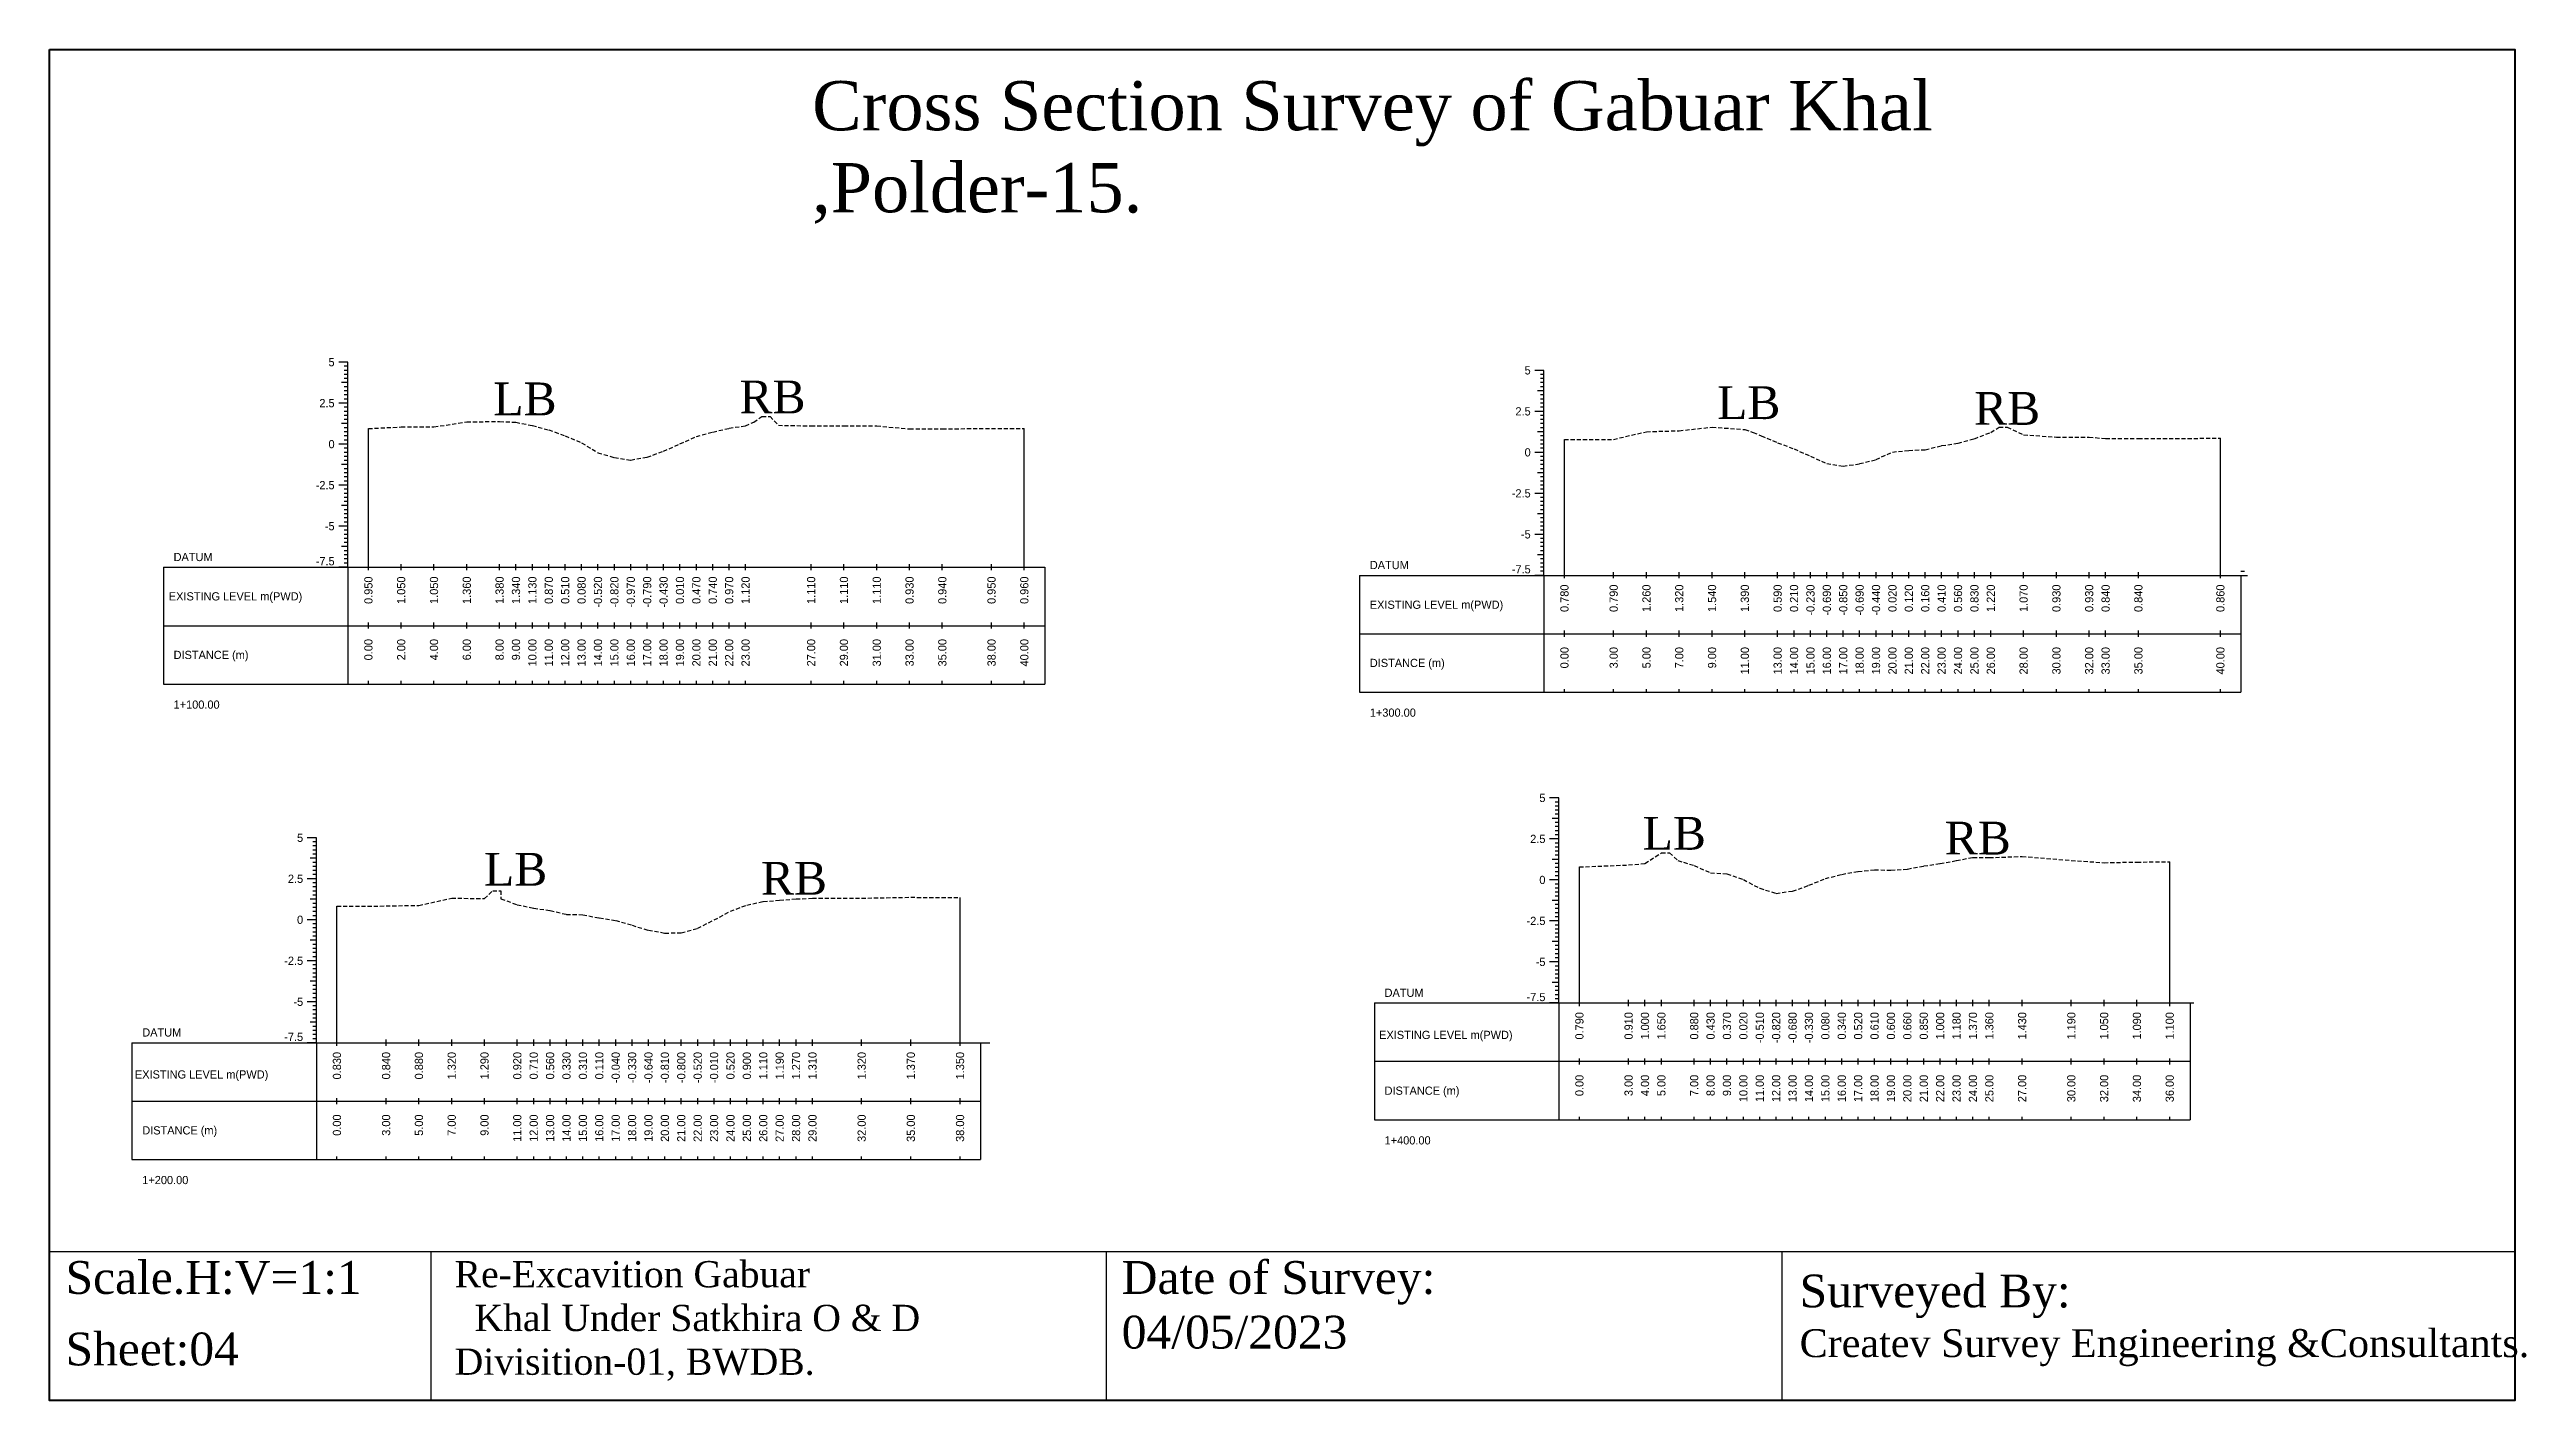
# Model space of a CAD drawing. Header units: inches. Extents: x 2552 to 3818, y -1499 to -1059.
# Drawn here: x 2552.2 to 2703.3, y -1496.3 to -1413.9 of the extents above; entities that cross this region are included whole.
import ezdxf
from ezdxf.enums import TextEntityAlignment as Align

# ---------------------------------------------------------------- set-up
doc = ezdxf.new("R2010")
doc.units = ezdxf.units.IN
doc.header["$MEASUREMENT"] = 0
doc.linetypes.add('HIDDEN', pattern=[0.375, 0.25, -0.125])
doc.layers.add('CS_Drawing', color=7, linetype='Continuous')
doc.layers.add('GL', color=3, linetype='HIDDEN')
doc.styles.add('romans', font='romans.shx')

msp = doc.modelspace()

# ---------------------------------------------------------------- texts
at = {"attachment_point": 1, "style": 'romans'}
for s, insert, char_height, width in [('{\\fTimes New Roman|b0|i0|c0|p18;Cross Section Survey of Gabuar Khal ,Polder-15.}', (2598.74, -1415.81), 3, 72.2837), ('{\\fTimes New Roman|b0|i0|c0|p18;LB}', (2579.3, -1434.19), 2, 204.3733), ('{\\fTimes New Roman|b0|i0|c0|p18;RB}', (2594.31, -1434.07), 2, 204.3733), ('{\\fTimes New Roman|b0|i0|c0|p18;LB}', (2653.93, -1434.42), 2, 204.3733), ('{\\fTimes New Roman|b0|i0|c0|p18;RB}', (2669.6, -1434.77), 2, 204.3733), ('{\\fTimes New Roman|b0|i0|c0|p18;LB}', (2649.39, -1460.68), 2, 204.3733), ('{\\fTimes New Roman|b0|i0|c0|p18;RB}', (2667.81, -1460.97), 2, 204.3733), ('{\\fTimes New Roman|b0|i0|c0|p18;LB}', (2578.73, -1462.87), 2, 204.3733), ('{\\fTimes New Roman|b0|i0|c0|p18;RB}', (2595.62, -1463.42), 2, 204.3733), ('{\\fTimes New Roman|b0|i0|c0|p18;Scale.H:V=1:1}', (2553.21, -1487.76), 2, 22.2708), ('{\\fTimes New Roman|b0|i0|c0|p18;Re-Excavition Gabuar\\P  Khal Under Satkhira O & D    Divisition-01, BWDB.}', (2576.94, -1487.76), 1.6, 38.8405), ('{\\fTimes New Roman|b0|i0|c0|p18;Date of Survey: 04/05/2023}', (2617.62, -1487.76), 2, 22.2708), ('{\\fTimes New Roman|b0|i0|c0|p18;Surveyed By:                                     \\H0.85x;Createv Survey Engineering &Consultants.}', (2658.96, -1488.58), 2, 45.2193), ('{\\fTimes New Roman|b0|i0|c0|p18;Sheet:04}', (2553.21, -1492.12), 2, 38.8405)]:
    msp.add_mtext(s, dxfattribs=dict(at, insert=insert, char_height=char_height, width=width))
at = {"layer": 'CS_Drawing'}
for s, p in [('5', (2569.62, -1432.95)), ('5', (2642.56, -1433.45)), ('2.5', (2569.62, -1435.45)), ('2.5', (2642.56, -1435.95)), ('0', (2569.62, -1437.95)), ('0', (2642.56, -1438.45)), ('-2.5', (2569.62, -1440.45)), ('-2.5', (2642.56, -1440.95)), ('-5', (2569.62, -1442.95)), ('-5', (2642.56, -1443.45)), ('5', (2643.46, -1459.52)), ('5', (2567.7, -1461.95)), ('2.5', (2643.46, -1462.02)), ('2.5', (2567.7, -1464.45)), ('0', (2643.46, -1464.52)), ('0', (2567.7, -1466.95)), ('-2.5', (2643.46, -1467.02)), ('-2.5', (2567.7, -1469.45)), ('-5', (2643.46, -1469.52)), ('-5', (2567.7, -1471.95))]:
    msp.add_text(s, height=0.5, dxfattribs=at).set_placement(p, align=Align.MIDDLE_RIGHT)
for s, p in [('DATUM', (2559.8, -1444.83)), ('DATUM', (2632.75, -1445.32)), ('EXISTING LEVEL m(PWD)', (2559.51, -1447.23)), ('EXISTING LEVEL m(PWD)', (2632.75, -1447.74)), ('DISTANCE (m)', (2559.8, -1450.8)), ('DISTANCE (m)', (2632.75, -1451.29)), ('1+100.00', (2559.8, -1453.83)), ('1+300.00', (2632.75, -1454.32)), ('DATUM', (2633.65, -1471.4)), ('DATUM', (2557.89, -1473.82)), ('EXISTING LEVEL m(PWD)', (2633.32, -1473.97)), ('EXISTING LEVEL m(PWD)', (2557.44, -1476.38)), ('DISTANCE (m)', (2633.65, -1477.37)), ('DISTANCE (m)', (2557.89, -1479.79)), ('1+400.00', (2633.65, -1480.4)), ('1+200.00', (2557.89, -1482.82))]:
    msp.add_text(s, height=0.5, dxfattribs=at).set_placement(p, align=Align.MIDDLE_LEFT)
for p in [(2569.62, -1445.34), (2642.56, -1445.83), (2643.46, -1471.91), (2567.7, -1474.34)]:
    msp.add_text('-7.5', height=0.5, dxfattribs=at).set_placement(p, align=Align.RIGHT)
for s, p in [('0.950', (2571.68, -1446.02)), ('1.050', (2573.68, -1446.02)), ('1.050', (2575.68, -1446.02)), ('1.360', (2577.68, -1446.02)), ('1.380', (2579.68, -1446.02)), ('1.340', (2580.68, -1446.02)), ('1.130', (2581.68, -1446.02)), ('0.870', (2582.68, -1446.02)), ('0.510', (2583.68, -1446.02)), ('0.080', (2584.68, -1446.02)), ('-0.520', (2585.68, -1446.02)), ('-0.820', (2586.68, -1446.02)), ('-0.970', (2587.68, -1446.02)), ('-0.790', (2588.68, -1446.02)), ('-0.430', (2589.68, -1446.02)), ('0.010', (2590.68, -1446.02)), ('0.470', (2591.68, -1446.02)), ('0.740', (2592.68, -1446.02)), ('0.970', (2593.68, -1446.02)), ('1.120', (2594.68, -1446.02)), ('1.110', (2598.68, -1446.02)), ('1.110', (2600.68, -1446.02)), ('1.110', (2602.68, -1446.02)), ('0.930', (2604.68, -1446.02)), ('0.940', (2606.68, -1446.02)), ('0.950', (2609.68, -1446.02)), ('0.960', (2611.68, -1446.02)), ('0.780', (2644.62, -1446.51)), ('0.790', (2647.62, -1446.51)), ('1.260', (2649.62, -1446.51)), ('1.320', (2651.62, -1446.51)), ('1.540', (2653.62, -1446.51)), ('1.390', (2655.62, -1446.51)), ('0.590', (2657.62, -1446.51)), ('0.210', (2658.62, -1446.51)), ('-0.230', (2659.62, -1446.51)), ('-0.690', (2660.62, -1446.51)), ('-0.850', (2661.62, -1446.51)), ('-0.690', (2662.62, -1446.51)), ('-0.440', (2663.62, -1446.51)), ('0.020', (2664.62, -1446.51)), ('0.120', (2665.62, -1446.51)), ('0.160', (2666.62, -1446.51)), ('0.410', (2667.62, -1446.51)), ('0.560', (2668.62, -1446.51)), ('0.830', (2669.62, -1446.51)), ('1.220', (2670.62, -1446.51)), ('1.070', (2672.62, -1446.51)), ('0.930', (2674.62, -1446.51)), ('0.930', (2676.62, -1446.51)), ('0.840', (2677.62, -1446.51)), ('0.840', (2679.62, -1446.51)), ('0.860', (2684.62, -1446.51)), ('0.00', (2571.68, -1449.83)), ('2.00', (2573.68, -1449.83)), ('4.00', (2575.68, -1449.83)), ('6.00', (2577.68, -1449.83)), ('8.00', (2579.68, -1449.83)), ('9.00', (2580.68, -1449.83)), ('10.00', (2581.68, -1449.83)), ('11.00', (2582.68, -1449.83)), ('12.00', (2583.68, -1449.83)), ('13.00', (2584.68, -1449.83)), ('14.00', (2585.68, -1449.83)), ('15.00', (2586.68, -1449.83)), ('16.00', (2587.68, -1449.83)), ('17.00', (2588.68, -1449.83)), ('18.00', (2589.68, -1449.83)), ('19.00', (2590.68, -1449.83)), ('20.00', (2591.68, -1449.83)), ('21.00', (2592.68, -1449.83)), ('22.00', (2593.68, -1449.83)), ('23.00', (2594.68, -1449.83)), ('27.00', (2598.68, -1449.83)), ('29.00', (2600.68, -1449.83)), ('31.00', (2602.68, -1449.83)), ('33.00', (2604.68, -1449.83)), ('35.00', (2606.68, -1449.83)), ('38.00', (2609.68, -1449.83)), ('40.00', (2611.68, -1449.83)), ('0.00', (2644.62, -1450.32)), ('3.00', (2647.62, -1450.32)), ('5.00', (2649.62, -1450.32)), ('7.00', (2651.62, -1450.32)), ('9.00', (2653.62, -1450.32)), ('11.00', (2655.62, -1450.32)), ('13.00', (2657.62, -1450.32)), ('14.00', (2658.62, -1450.32)), ('15.00', (2659.62, -1450.32)), ('16.00', (2660.62, -1450.32)), ('17.00', (2661.62, -1450.32)), ('18.00', (2662.62, -1450.32)), ('19.00', (2663.62, -1450.32)), ('20.00', (2664.62, -1450.32)), ('21.00', (2665.62, -1450.32)), ('22.00', (2666.62, -1450.32)), ('23.00', (2667.62, -1450.32)), ('24.00', (2668.62, -1450.32)), ('25.00', (2669.62, -1450.32)), ('26.00', (2670.62, -1450.32)), ('28.00', (2672.62, -1450.32)), ('30.00', (2674.62, -1450.32)), ('32.00', (2676.62, -1450.32)), ('33.00', (2677.62, -1450.32)), ('35.00', (2679.62, -1450.32)), ('40.00', (2684.62, -1450.32)), ('0.790', (2645.53, -1472.58)), ('0.910', (2648.53, -1472.58)), ('1.000', (2649.53, -1472.58)), ('1.650', (2650.53, -1472.58)), ('0.880', (2652.53, -1472.58)), ('0.430', (2653.53, -1472.58)), ('0.370', (2654.53, -1472.58)), ('0.020', (2655.53, -1472.58)), ('-0.510', (2656.53, -1472.58)), ('-0.820', (2657.53, -1472.58)), ('-0.680', (2658.53, -1472.58)), ('-0.330', (2659.53, -1472.58)), ('0.080', (2660.53, -1472.58)), ('0.340', (2661.53, -1472.58)), ('0.520', (2662.53, -1472.58)), ('0.610', (2663.53, -1472.58)), ('0.600', (2664.53, -1472.58)), ('0.660', (2665.53, -1472.58)), ('0.850', (2666.53, -1472.58)), ('1.000', (2667.53, -1472.58)), ('1.180', (2668.53, -1472.58)), ('1.370', (2669.53, -1472.58)), ('1.360', (2670.53, -1472.58)), ('1.430', (2672.53, -1472.58)), ('1.190', (2675.53, -1472.58)), ('1.050', (2677.53, -1472.58)), ('1.090', (2679.53, -1472.58)), ('1.100', (2681.53, -1472.58)), ('0.830', (2569.76, -1475.01)), ('0.840', (2572.76, -1475.01)), ('0.880', (2574.76, -1475.01)), ('1.320', (2576.76, -1475.01)), ('1.290', (2578.76, -1475.01)), ('0.920', (2580.76, -1475.01)), ('0.710', (2581.76, -1475.01)), ('0.560', (2582.76, -1475.01)), ('0.330', (2583.76, -1475.01)), ('0.310', (2584.76, -1475.01)), ('0.110', (2585.76, -1475.01)), ('-0.040', (2586.76, -1475.01)), ('-0.330', (2587.76, -1475.01)), ('-0.640', (2588.76, -1475.01)), ('-0.810', (2589.76, -1475.01)), ('-0.800', (2590.76, -1475.01)), ('-0.520', (2591.76, -1475.01)), ('-0.010', (2592.76, -1475.01)), ('0.520', (2593.76, -1475.01)), ('0.900', (2594.76, -1475.01)), ('1.110', (2595.76, -1475.01)), ('1.190', (2596.76, -1475.01)), ('1.270', (2597.76, -1475.01)), ('1.310', (2598.76, -1475.01)), ('1.320', (2601.76, -1475.01)), ('1.370', (2604.76, -1475.01)), ('1.350', (2607.76, -1475.01)), ('0.00', (2645.53, -1476.4)), ('3.00', (2648.53, -1476.4)), ('4.00', (2649.53, -1476.4)), ('5.00', (2650.53, -1476.4)), ('7.00', (2652.53, -1476.4)), ('8.00', (2653.53, -1476.4)), ('9.00', (2654.53, -1476.4)), ('10.00', (2655.53, -1476.4)), ('11.00', (2656.53, -1476.4)), ('12.00', (2657.53, -1476.4)), ('13.00', (2658.53, -1476.4)), ('14.00', (2659.53, -1476.4)), ('15.00', (2660.53, -1476.4)), ('16.00', (2661.53, -1476.4)), ('17.00', (2662.53, -1476.4)), ('18.00', (2663.53, -1476.4)), ('19.00', (2664.53, -1476.4)), ('20.00', (2665.53, -1476.4)), ('21.00', (2666.53, -1476.4)), ('22.00', (2667.53, -1476.4)), ('23.00', (2668.53, -1476.4)), ('24.00', (2669.53, -1476.4)), ('25.00', (2670.53, -1476.4)), ('27.00', (2672.53, -1476.4)), ('30.00', (2675.53, -1476.4)), ('32.00', (2677.53, -1476.4)), ('34.00', (2679.53, -1476.4)), ('36.00', (2681.53, -1476.4)), ('0.00', (2569.76, -1478.82)), ('3.00', (2572.76, -1478.82)), ('5.00', (2574.76, -1478.82)), ('7.00', (2576.76, -1478.82)), ('9.00', (2578.76, -1478.82)), ('11.00', (2580.76, -1478.82)), ('12.00', (2581.76, -1478.82)), ('13.00', (2582.76, -1478.82)), ('14.00', (2583.76, -1478.82)), ('15.00', (2584.76, -1478.82)), ('16.00', (2585.76, -1478.82)), ('17.00', (2586.76, -1478.82)), ('18.00', (2587.76, -1478.82)), ('19.00', (2588.76, -1478.82)), ('20.00', (2589.76, -1478.82)), ('21.00', (2590.76, -1478.82)), ('22.00', (2591.76, -1478.82)), ('23.00', (2592.76, -1478.82)), ('24.00', (2593.76, -1478.82)), ('25.00', (2594.76, -1478.82)), ('26.00', (2595.76, -1478.82)), ('27.00', (2596.76, -1478.82)), ('28.00', (2597.76, -1478.82)), ('29.00', (2598.76, -1478.82)), ('32.00', (2601.76, -1478.82)), ('35.00', (2604.76, -1478.82)), ('38.00', (2607.76, -1478.82))]:
    msp.add_text(s, height=0.5, rotation=90, dxfattribs=at).set_placement(p, align=Align.MIDDLE_RIGHT)

# ---------------------------------------------------------------- linework, layer by layer
at = {"color": 4, "lineweight": 40}
msp.add_lwpolyline([(2552.23, -1413.89), (2702.58, -1413.89), (2702.58, -1496.26), (2552.23, -1496.26)], close=True, dxfattribs=at)
for points in [[(2702.58, -1413.89), (2702.58, -1496.26)], [(2552.23, -1487.18), (2702.58, -1487.18)], [(2552.23, -1487.18), (2552.23, -1496.26)], [(2575.48, -1487.18), (2575.48, -1496.26)], [(2616.68, -1487.18), (2616.68, -1496.26)], [(2657.88, -1487.18), (2657.88, -1496.26)]]:
    msp.add_lwpolyline(points)
at = {"layer": 'CS_Drawing'}
for p, q in [((2570.43, -1432.95), (2569.87, -1432.95)), ((2570.43, -1432.95), (2570.04, -1432.95)), ((2570.43, -1432.95), (2570.2, -1432.95)), ((2570.43, -1433.2), (2570.2, -1433.2)), ((2570.43, -1433.45), (2570.2, -1433.45)), ((2570.43, -1445.45), (2570.43, -1432.95)), ((2643.37, -1433.45), (2642.81, -1433.45)), ((2643.37, -1433.45), (2642.98, -1433.45)), ((2643.37, -1433.45), (2643.15, -1433.45)), ((2643.37, -1445.95), (2643.37, -1433.45)), ((2570.43, -1434.2), (2570.04, -1434.2)), ((2570.43, -1433.7), (2570.2, -1433.7)), ((2570.43, -1433.95), (2570.2, -1433.95)), ((2570.43, -1434.2), (2570.2, -1434.2)), ((2570.43, -1434.45), (2570.2, -1434.45)), ((2570.43, -1434.7), (2570.2, -1434.7)), ((2570.43, -1434.95), (2570.2, -1434.95)), ((2643.37, -1434.7), (2642.98, -1434.7)), ((2643.37, -1433.7), (2643.15, -1433.7)), ((2643.37, -1433.95), (2643.15, -1433.95)), ((2643.37, -1434.2), (2643.15, -1434.2)), ((2643.37, -1434.45), (2643.15, -1434.45)), ((2643.37, -1434.7), (2643.15, -1434.7)), ((2643.37, -1434.95), (2643.15, -1434.95)), ((2570.43, -1435.45), (2569.87, -1435.45)), ((2570.43, -1435.45), (2570.04, -1435.45)), ((2570.43, -1435.2), (2570.2, -1435.2)), ((2570.43, -1435.45), (2570.2, -1435.45)), ((2570.43, -1435.7), (2570.2, -1435.7)), ((2570.43, -1435.95), (2570.2, -1435.95)), ((2570.43, -1436.2), (2570.2, -1436.2)), ((2570.43, -1436.45), (2570.2, -1436.45)), ((2643.37, -1435.95), (2642.81, -1435.95)), ((2643.37, -1435.95), (2642.98, -1435.95)), ((2643.37, -1435.2), (2643.15, -1435.2)), ((2643.37, -1435.45), (2643.15, -1435.45)), ((2643.37, -1435.7), (2643.15, -1435.7)), ((2643.37, -1435.95), (2643.15, -1435.95)), ((2643.37, -1436.2), (2643.15, -1436.2)), ((2643.37, -1436.45), (2643.15, -1436.45)), ((2570.43, -1437.95), (2569.87, -1437.95)), ((2570.43, -1436.7), (2570.04, -1436.7)), ((2570.43, -1437.95), (2570.04, -1437.95)), ((2570.43, -1436.7), (2570.2, -1436.7)), ((2570.43, -1436.95), (2570.2, -1436.95)), ((2570.43, -1437.2), (2570.2, -1437.2)), ((2570.43, -1437.45), (2570.2, -1437.45)), ((2570.43, -1437.7), (2570.2, -1437.7)), ((2570.43, -1437.95), (2570.2, -1437.95)), ((2571.68, -1445.45), (2571.68, -1437)), ((2611.68, -1445.45), (2611.68, -1436.99)), ((2643.37, -1437.2), (2642.98, -1437.2)), ((2643.37, -1436.7), (2643.15, -1436.7)), ((2643.37, -1436.95), (2643.15, -1436.95)), ((2643.37, -1437.2), (2643.15, -1437.2)), ((2643.37, -1437.45), (2643.15, -1437.45)), ((2643.37, -1437.7), (2643.15, -1437.7)), ((2643.37, -1437.95), (2643.15, -1437.95)), ((2644.62, -1445.95), (2644.62, -1437.67)), ((2684.62, -1445.95), (2684.62, -1437.59)), ((2570.43, -1439.2), (2570.04, -1439.2)), ((2570.43, -1438.2), (2570.2, -1438.2)), ((2570.43, -1438.45), (2570.2, -1438.45)), ((2570.43, -1438.7), (2570.2, -1438.7)), ((2570.43, -1438.95), (2570.2, -1438.95)), ((2570.43, -1439.2), (2570.2, -1439.2)), ((2570.43, -1439.45), (2570.2, -1439.45)), ((2643.37, -1438.45), (2642.81, -1438.45)), ((2643.37, -1438.45), (2642.98, -1438.45)), ((2643.37, -1438.2), (2643.15, -1438.2)), ((2643.37, -1438.45), (2643.15, -1438.45)), ((2643.37, -1438.7), (2643.15, -1438.7)), ((2643.37, -1438.95), (2643.15, -1438.95)), ((2643.37, -1439.2), (2643.15, -1439.2)), ((2643.37, -1439.45), (2643.15, -1439.45)), ((2570.43, -1440.45), (2569.87, -1440.45)), ((2570.43, -1440.45), (2570.04, -1440.45)), ((2570.43, -1439.7), (2570.2, -1439.7)), ((2570.43, -1439.95), (2570.2, -1439.95)), ((2570.43, -1440.2), (2570.2, -1440.2)), ((2570.43, -1440.45), (2570.2, -1440.45)), ((2570.43, -1440.7), (2570.2, -1440.7)), ((2570.43, -1440.95), (2570.2, -1440.95)), ((2643.37, -1440.95), (2642.81, -1440.95)), ((2643.37, -1439.7), (2642.98, -1439.7)), ((2643.37, -1440.95), (2642.98, -1440.95)), ((2643.37, -1439.7), (2643.15, -1439.7)), ((2643.37, -1439.95), (2643.15, -1439.95)), ((2643.37, -1440.2), (2643.15, -1440.2)), ((2643.37, -1440.45), (2643.15, -1440.45)), ((2643.37, -1440.7), (2643.15, -1440.7)), ((2643.37, -1440.95), (2643.15, -1440.95)), ((2570.43, -1441.7), (2570.04, -1441.7)), ((2570.43, -1441.2), (2570.2, -1441.2)), ((2570.43, -1441.45), (2570.2, -1441.45)), ((2570.43, -1441.7), (2570.2, -1441.7)), ((2570.43, -1441.95), (2570.2, -1441.95)), ((2570.43, -1442.2), (2570.2, -1442.2)), ((2570.43, -1442.45), (2570.2, -1442.45)), ((2643.37, -1442.2), (2642.98, -1442.2)), ((2643.37, -1441.2), (2643.15, -1441.2)), ((2643.37, -1441.45), (2643.15, -1441.45)), ((2643.37, -1441.7), (2643.15, -1441.7)), ((2643.37, -1441.95), (2643.15, -1441.95)), ((2643.37, -1442.2), (2643.15, -1442.2)), ((2643.37, -1442.45), (2643.15, -1442.45)), ((2570.43, -1442.95), (2569.87, -1442.95)), ((2570.43, -1442.95), (2570.04, -1442.95)), ((2570.43, -1442.7), (2570.2, -1442.7)), ((2570.43, -1442.95), (2570.2, -1442.95)), ((2570.43, -1443.2), (2570.2, -1443.2)), ((2570.43, -1443.45), (2570.2, -1443.45)), ((2570.43, -1443.7), (2570.2, -1443.7)), ((2570.43, -1443.95), (2570.2, -1443.95)), ((2643.37, -1443.45), (2642.81, -1443.45)), ((2643.37, -1443.45), (2642.98, -1443.45)), ((2643.37, -1442.7), (2643.15, -1442.7)), ((2643.37, -1442.95), (2643.15, -1442.95)), ((2643.37, -1443.2), (2643.15, -1443.2)), ((2643.37, -1443.45), (2643.15, -1443.45)), ((2643.37, -1443.7), (2643.15, -1443.7)), ((2643.37, -1443.95), (2643.15, -1443.95)), ((2559.18, -1445.45), (2570.43, -1445.45)), ((2559.18, -1445.45), (2559.18, -1452.58)), ((2570.43, -1445.45), (2569.87, -1445.45)), ((2570.43, -1444.2), (2570.04, -1444.2)), ((2570.43, -1445.45), (2570.04, -1445.45)), ((2570.43, -1444.2), (2570.2, -1444.2)), ((2570.43, -1444.45), (2570.2, -1444.45)), ((2570.43, -1444.7), (2570.2, -1444.7)), ((2570.43, -1444.95), (2570.2, -1444.95)), ((2570.43, -1445.2), (2570.2, -1445.2)), ((2570.43, -1445.45), (2570.2, -1445.45)), ((2570.43, -1445.45), (2612.93, -1445.45)), ((2570.43, -1445.45), (2570.43, -1452.58)), ((2571.68, -1445.64), (2571.68, -1445.27)), ((2573.68, -1445.64), (2573.68, -1445.27)), ((2575.68, -1445.64), (2575.68, -1445.27)), ((2577.68, -1445.64), (2577.68, -1445.27)), ((2579.68, -1445.64), (2579.68, -1445.27)), ((2580.68, -1445.64), (2580.68, -1445.27)), ((2581.68, -1445.64), (2581.68, -1445.27)), ((2582.68, -1445.64), (2582.68, -1445.27)), ((2583.68, -1445.64), (2583.68, -1445.27)), ((2584.68, -1445.64), (2584.68, -1445.27)), ((2585.68, -1445.64), (2585.68, -1445.27)), ((2586.68, -1445.64), (2586.68, -1445.27)), ((2587.68, -1445.64), (2587.68, -1445.27)), ((2588.68, -1445.64), (2588.68, -1445.27)), ((2589.68, -1445.64), (2589.68, -1445.27)), ((2590.68, -1445.64), (2590.68, -1445.27)), ((2591.68, -1445.64), (2591.68, -1445.27)), ((2592.68, -1445.64), (2592.68, -1445.27)), ((2593.68, -1445.64), (2593.68, -1445.27)), ((2594.68, -1445.64), (2594.68, -1445.27)), ((2598.68, -1445.64), (2598.68, -1445.27)), ((2600.68, -1445.64), (2600.68, -1445.27)), ((2602.68, -1445.64), (2602.68, -1445.27)), ((2604.68, -1445.64), (2604.68, -1445.27)), ((2606.68, -1445.64), (2606.68, -1445.27)), ((2609.68, -1445.64), (2609.68, -1445.27)), ((2611.68, -1445.64), (2611.68, -1445.27)), ((2612.93, -1445.45), (2612.93, -1452.58)), ((2643.37, -1444.7), (2642.98, -1444.7)), ((2643.37, -1444.2), (2643.15, -1444.2)), ((2643.37, -1444.45), (2643.15, -1444.45)), ((2643.37, -1444.7), (2643.15, -1444.7)), ((2643.37, -1444.95), (2643.15, -1444.95)), ((2643.37, -1445.2), (2643.15, -1445.2)), ((2643.37, -1445.45), (2643.15, -1445.45)), ((2632.12, -1445.95), (2643.37, -1445.95)), ((2632.12, -1445.95), (2632.12, -1453.07)), ((2643.37, -1445.95), (2642.81, -1445.95)), ((2643.37, -1445.95), (2642.98, -1445.95)), ((2643.37, -1445.7), (2643.15, -1445.7)), ((2643.37, -1445.95), (2643.15, -1445.95)), ((2643.37, -1445.95), (2685.87, -1445.95)), ((2643.37, -1445.95), (2643.37, -1453.07)), ((2644.62, -1446.13), (2644.62, -1445.76)), ((2647.62, -1446.13), (2647.62, -1445.76)), ((2649.62, -1446.13), (2649.62, -1445.76)), ((2651.62, -1446.13), (2651.62, -1445.76)), ((2653.62, -1446.13), (2653.62, -1445.76)), ((2655.62, -1446.13), (2655.62, -1445.76)), ((2657.62, -1446.13), (2657.62, -1445.76)), ((2658.62, -1446.13), (2658.62, -1445.76)), ((2659.62, -1446.13), (2659.62, -1445.76)), ((2660.62, -1446.13), (2660.62, -1445.76)), ((2661.62, -1446.13), (2661.62, -1445.76)), ((2662.62, -1446.13), (2662.62, -1445.76)), ((2663.62, -1446.13), (2663.62, -1445.76)), ((2664.62, -1446.13), (2664.62, -1445.76)), ((2665.62, -1446.13), (2665.62, -1445.76)), ((2666.62, -1446.13), (2666.62, -1445.76)), ((2667.62, -1446.13), (2667.62, -1445.76)), ((2668.62, -1446.13), (2668.62, -1445.76)), ((2669.62, -1446.13), (2669.62, -1445.76)), ((2670.62, -1446.13), (2670.62, -1445.76)), ((2672.62, -1446.13), (2672.62, -1445.76)), ((2674.62, -1446.13), (2674.62, -1445.76)), ((2676.62, -1446.13), (2676.62, -1445.76)), ((2677.62, -1446.13), (2677.62, -1445.76)), ((2679.62, -1446.13), (2679.62, -1445.76)), ((2684.62, -1446.13), (2684.62, -1445.76)), ((2685.87, -1445.7), (2686.1, -1445.7)), ((2685.87, -1445.95), (2686.27, -1445.95)), ((2685.87, -1445.95), (2686.1, -1445.95)), ((2685.87, -1445.95), (2685.87, -1453.07)), ((2559.18, -1449.02), (2570.43, -1449.02)), ((2570.43, -1449.02), (2612.93, -1449.02)), ((2570.43, -1449.02), (2612.93, -1449.02)), ((2571.68, -1449.2), (2571.68, -1448.83)), ((2573.68, -1449.2), (2573.68, -1448.83)), ((2575.68, -1449.2), (2575.68, -1448.83)), ((2577.68, -1449.2), (2577.68, -1448.83)), ((2579.68, -1449.2), (2579.68, -1448.83)), ((2580.68, -1449.2), (2580.68, -1448.83)), ((2581.68, -1449.2), (2581.68, -1448.83)), ((2582.68, -1449.2), (2582.68, -1448.83)), ((2583.68, -1449.2), (2583.68, -1448.83)), ((2584.68, -1449.2), (2584.68, -1448.83)), ((2585.68, -1449.2), (2585.68, -1448.83)), ((2586.68, -1449.2), (2586.68, -1448.83)), ((2587.68, -1449.2), (2587.68, -1448.83)), ((2588.68, -1449.2), (2588.68, -1448.83)), ((2589.68, -1449.2), (2589.68, -1448.83)), ((2590.68, -1449.2), (2590.68, -1448.83)), ((2591.68, -1449.2), (2591.68, -1448.83)), ((2592.68, -1449.2), (2592.68, -1448.83)), ((2593.68, -1449.2), (2593.68, -1448.83)), ((2594.68, -1449.2), (2594.68, -1448.83)), ((2598.68, -1449.2), (2598.68, -1448.83)), ((2600.68, -1449.2), (2600.68, -1448.83)), ((2602.68, -1449.2), (2602.68, -1448.83)), ((2604.68, -1449.2), (2604.68, -1448.83)), ((2606.68, -1449.2), (2606.68, -1448.83)), ((2609.68, -1449.2), (2609.68, -1448.83)), ((2611.68, -1449.2), (2611.68, -1448.83)), ((2632.12, -1449.51), (2643.37, -1449.51)), ((2643.37, -1449.51), (2685.87, -1449.51)), ((2643.37, -1449.51), (2685.87, -1449.51)), ((2644.62, -1449.7), (2644.62, -1449.32)), ((2647.62, -1449.7), (2647.62, -1449.32)), ((2649.62, -1449.7), (2649.62, -1449.32)), ((2651.62, -1449.7), (2651.62, -1449.32)), ((2653.62, -1449.7), (2653.62, -1449.32)), ((2655.62, -1449.7), (2655.62, -1449.32)), ((2657.62, -1449.7), (2657.62, -1449.32)), ((2658.62, -1449.7), (2658.62, -1449.32)), ((2659.62, -1449.7), (2659.62, -1449.32)), ((2660.62, -1449.7), (2660.62, -1449.32)), ((2661.62, -1449.7), (2661.62, -1449.32)), ((2662.62, -1449.7), (2662.62, -1449.32)), ((2663.62, -1449.7), (2663.62, -1449.32)), ((2664.62, -1449.7), (2664.62, -1449.32)), ((2665.62, -1449.7), (2665.62, -1449.32)), ((2666.62, -1449.7), (2666.62, -1449.32)), ((2667.62, -1449.7), (2667.62, -1449.32)), ((2668.62, -1449.7), (2668.62, -1449.32)), ((2669.62, -1449.7), (2669.62, -1449.32)), ((2670.62, -1449.7), (2670.62, -1449.32)), ((2672.62, -1449.7), (2672.62, -1449.32)), ((2674.62, -1449.7), (2674.62, -1449.32)), ((2676.62, -1449.7), (2676.62, -1449.32)), ((2677.62, -1449.7), (2677.62, -1449.32)), ((2679.62, -1449.7), (2679.62, -1449.32)), ((2684.62, -1449.7), (2684.62, -1449.32)), ((2559.18, -1452.58), (2570.43, -1452.58)), ((2570.43, -1452.58), (2612.93, -1452.58)), ((2571.68, -1452.58), (2571.68, -1452.39)), ((2573.68, -1452.58), (2573.68, -1452.39)), ((2575.68, -1452.58), (2575.68, -1452.39)), ((2577.68, -1452.58), (2577.68, -1452.39)), ((2579.68, -1452.58), (2579.68, -1452.39)), ((2580.68, -1452.58), (2580.68, -1452.39)), ((2581.68, -1452.58), (2581.68, -1452.39)), ((2582.68, -1452.58), (2582.68, -1452.39)), ((2583.68, -1452.58), (2583.68, -1452.39)), ((2584.68, -1452.58), (2584.68, -1452.39)), ((2585.68, -1452.58), (2585.68, -1452.39)), ((2586.68, -1452.58), (2586.68, -1452.39)), ((2587.68, -1452.58), (2587.68, -1452.39)), ((2588.68, -1452.58), (2588.68, -1452.39)), ((2589.68, -1452.58), (2589.68, -1452.39)), ((2590.68, -1452.58), (2590.68, -1452.39)), ((2591.68, -1452.58), (2591.68, -1452.39)), ((2592.68, -1452.58), (2592.68, -1452.39)), ((2593.68, -1452.58), (2593.68, -1452.39)), ((2594.68, -1452.58), (2594.68, -1452.39)), ((2598.68, -1452.58), (2598.68, -1452.39)), ((2600.68, -1452.58), (2600.68, -1452.39)), ((2602.68, -1452.58), (2602.68, -1452.39)), ((2604.68, -1452.58), (2604.68, -1452.39)), ((2606.68, -1452.58), (2606.68, -1452.39)), ((2609.68, -1452.58), (2609.68, -1452.39)), ((2611.68, -1452.58), (2611.68, -1452.39)), ((2632.12, -1453.07), (2643.37, -1453.07)), ((2643.37, -1453.07), (2685.87, -1453.07)), ((2644.62, -1453.07), (2644.62, -1452.88)), ((2647.62, -1453.07), (2647.62, -1452.88)), ((2649.62, -1453.07), (2649.62, -1452.88)), ((2651.62, -1453.07), (2651.62, -1452.88)), ((2653.62, -1453.07), (2653.62, -1452.88)), ((2655.62, -1453.07), (2655.62, -1452.88)), ((2657.62, -1453.07), (2657.62, -1452.88)), ((2658.62, -1453.07), (2658.62, -1452.88)), ((2659.62, -1453.07), (2659.62, -1452.88)), ((2660.62, -1453.07), (2660.62, -1452.88)), ((2661.62, -1453.07), (2661.62, -1452.88)), ((2662.62, -1453.07), (2662.62, -1452.88)), ((2663.62, -1453.07), (2663.62, -1452.88)), ((2664.62, -1453.07), (2664.62, -1452.88)), ((2665.62, -1453.07), (2665.62, -1452.88)), ((2666.62, -1453.07), (2666.62, -1452.88)), ((2667.62, -1453.07), (2667.62, -1452.88)), ((2668.62, -1453.07), (2668.62, -1452.88)), ((2669.62, -1453.07), (2669.62, -1452.88)), ((2670.62, -1453.07), (2670.62, -1452.88)), ((2672.62, -1453.07), (2672.62, -1452.88)), ((2674.62, -1453.07), (2674.62, -1452.88)), ((2676.62, -1453.07), (2676.62, -1452.88)), ((2677.62, -1453.07), (2677.62, -1452.88)), ((2679.62, -1453.07), (2679.62, -1452.88)), ((2684.62, -1453.07), (2684.62, -1452.88)), ((2644.28, -1459.52), (2643.71, -1459.52)), ((2644.28, -1459.52), (2643.88, -1459.52)), ((2644.28, -1459.52), (2644.05, -1459.52)), ((2644.28, -1459.77), (2644.05, -1459.77)), ((2644.28, -1460.02), (2644.05, -1460.02)), ((2644.28, -1460.27), (2644.05, -1460.27)), ((2644.28, -1460.52), (2644.05, -1460.52)), ((2644.28, -1472.02), (2644.28, -1459.52)), ((2568.51, -1461.95), (2567.95, -1461.95)), ((2568.51, -1461.95), (2568.12, -1461.95)), ((2568.51, -1461.95), (2568.29, -1461.95)), ((2568.51, -1474.45), (2568.51, -1461.95)), ((2644.28, -1462.02), (2643.71, -1462.02)), ((2644.28, -1460.77), (2643.88, -1460.77)), ((2644.28, -1462.02), (2643.88, -1462.02)), ((2644.28, -1460.77), (2644.05, -1460.77)), ((2644.28, -1461.02), (2644.05, -1461.02)), ((2644.28, -1461.27), (2644.05, -1461.27)), ((2644.28, -1461.52), (2644.05, -1461.52)), ((2644.28, -1461.77), (2644.05, -1461.77)), ((2644.28, -1462.02), (2644.05, -1462.02)), ((2568.51, -1463.2), (2568.12, -1463.2)), ((2568.51, -1462.2), (2568.29, -1462.2)), ((2568.51, -1462.45), (2568.29, -1462.45)), ((2568.51, -1462.7), (2568.29, -1462.7)), ((2568.51, -1462.95), (2568.29, -1462.95)), ((2568.51, -1463.2), (2568.29, -1463.2)), ((2568.51, -1463.45), (2568.29, -1463.45)), ((2644.28, -1463.27), (2643.88, -1463.27)), ((2644.28, -1462.27), (2644.05, -1462.27)), ((2644.28, -1462.52), (2644.05, -1462.52)), ((2644.28, -1462.77), (2644.05, -1462.77)), ((2644.28, -1463.02), (2644.05, -1463.02)), ((2644.28, -1463.27), (2644.05, -1463.27)), ((2644.28, -1463.52), (2644.05, -1463.52)), ((2681.53, -1472.02), (2681.53, -1463.42)), ((2568.51, -1464.45), (2567.95, -1464.45)), ((2568.51, -1464.45), (2568.12, -1464.45)), ((2568.51, -1463.7), (2568.29, -1463.7)), ((2568.51, -1463.95), (2568.29, -1463.95)), ((2568.51, -1464.2), (2568.29, -1464.2)), ((2568.51, -1464.45), (2568.29, -1464.45)), ((2568.51, -1464.7), (2568.29, -1464.7)), ((2568.51, -1464.95), (2568.29, -1464.95)), ((2644.28, -1464.52), (2643.71, -1464.52)), ((2644.28, -1464.52), (2643.88, -1464.52)), ((2644.28, -1463.77), (2644.05, -1463.77)), ((2644.28, -1464.02), (2644.05, -1464.02)), ((2644.28, -1464.27), (2644.05, -1464.27)), ((2644.28, -1464.52), (2644.05, -1464.52)), ((2644.28, -1464.77), (2644.05, -1464.77)), ((2644.28, -1465.02), (2644.05, -1465.02)), ((2645.53, -1472.02), (2645.53, -1463.73)), ((2568.51, -1465.7), (2568.12, -1465.7)), ((2568.51, -1465.2), (2568.29, -1465.2)), ((2568.51, -1465.45), (2568.29, -1465.45)), ((2568.51, -1465.7), (2568.29, -1465.7)), ((2568.51, -1465.95), (2568.29, -1465.95)), ((2568.51, -1466.2), (2568.29, -1466.2)), ((2568.51, -1466.45), (2568.29, -1466.45)), ((2568.51, -1466.7), (2568.29, -1466.7)), ((2569.76, -1474.45), (2569.76, -1466.12)), ((2607.76, -1474.45), (2607.76, -1465.6)), ((2644.28, -1465.77), (2643.88, -1465.77)), ((2644.28, -1465.27), (2644.05, -1465.27)), ((2644.28, -1465.52), (2644.05, -1465.52)), ((2644.28, -1465.77), (2644.05, -1465.77)), ((2644.28, -1466.02), (2644.05, -1466.02)), ((2644.28, -1466.27), (2644.05, -1466.27)), ((2644.28, -1466.52), (2644.05, -1466.52)), ((2568.51, -1466.95), (2567.95, -1466.95)), ((2568.51, -1466.95), (2568.12, -1466.95)), ((2568.51, -1468.2), (2568.12, -1468.2)), ((2568.51, -1466.95), (2568.29, -1466.95)), ((2568.51, -1467.2), (2568.29, -1467.2)), ((2568.51, -1467.45), (2568.29, -1467.45)), ((2568.51, -1467.7), (2568.29, -1467.7)), ((2568.51, -1467.95), (2568.29, -1467.95)), ((2568.51, -1468.2), (2568.29, -1468.2)), ((2644.28, -1467.02), (2643.71, -1467.02)), ((2644.28, -1467.02), (2643.88, -1467.02)), ((2644.28, -1466.77), (2644.05, -1466.77)), ((2644.28, -1467.02), (2644.05, -1467.02)), ((2644.28, -1467.27), (2644.05, -1467.27)), ((2644.28, -1467.52), (2644.05, -1467.52)), ((2644.28, -1467.77), (2644.05, -1467.77)), ((2644.28, -1468.02), (2644.05, -1468.02)), ((2568.51, -1469.45), (2567.95, -1469.45)), ((2568.51, -1469.45), (2568.12, -1469.45)), ((2568.51, -1468.45), (2568.29, -1468.45)), ((2568.51, -1468.7), (2568.29, -1468.7)), ((2568.51, -1468.95), (2568.29, -1468.95)), ((2568.51, -1469.2), (2568.29, -1469.2)), ((2568.51, -1469.45), (2568.29, -1469.45)), ((2568.51, -1469.7), (2568.29, -1469.7)), ((2644.28, -1469.52), (2643.71, -1469.52)), ((2644.28, -1468.27), (2643.88, -1468.27)), ((2644.28, -1469.52), (2643.88, -1469.52)), ((2644.28, -1468.27), (2644.05, -1468.27)), ((2644.28, -1468.52), (2644.05, -1468.52)), ((2644.28, -1468.77), (2644.05, -1468.77)), ((2644.28, -1469.02), (2644.05, -1469.02)), ((2644.28, -1469.27), (2644.05, -1469.27)), ((2644.28, -1469.52), (2644.05, -1469.52)), ((2568.51, -1470.7), (2568.12, -1470.7)), ((2568.51, -1469.95), (2568.29, -1469.95)), ((2568.51, -1470.2), (2568.29, -1470.2)), ((2568.51, -1470.45), (2568.29, -1470.45)), ((2568.51, -1470.7), (2568.29, -1470.7)), ((2568.51, -1470.95), (2568.29, -1470.95)), ((2568.51, -1471.2), (2568.29, -1471.2)), ((2644.28, -1470.77), (2643.88, -1470.77)), ((2644.28, -1469.77), (2644.05, -1469.77)), ((2644.28, -1470.02), (2644.05, -1470.02)), ((2644.28, -1470.27), (2644.05, -1470.27)), ((2644.28, -1470.52), (2644.05, -1470.52)), ((2644.28, -1470.77), (2644.05, -1470.77)), ((2644.28, -1471.02), (2644.05, -1471.02)), ((2568.51, -1471.95), (2567.95, -1471.95)), ((2568.51, -1471.95), (2568.12, -1471.95)), ((2568.51, -1471.45), (2568.29, -1471.45)), ((2568.51, -1471.7), (2568.29, -1471.7)), ((2568.51, -1471.95), (2568.29, -1471.95)), ((2568.51, -1472.2), (2568.29, -1472.2)), ((2568.51, -1472.45), (2568.29, -1472.45)), ((2568.51, -1472.7), (2568.29, -1472.7)), ((2633.03, -1472.02), (2644.28, -1472.02)), ((2633.03, -1472.02), (2633.03, -1479.15)), ((2644.28, -1472.02), (2643.71, -1472.02)), ((2644.28, -1472.02), (2643.88, -1472.02)), ((2644.28, -1471.27), (2644.05, -1471.27)), ((2644.28, -1471.52), (2644.05, -1471.52)), ((2644.28, -1471.77), (2644.05, -1471.77)), ((2644.28, -1472.02), (2644.05, -1472.02)), ((2644.28, -1472.02), (2682.78, -1472.02)), ((2644.28, -1472.02), (2644.28, -1479.15)), ((2645.53, -1472.21), (2645.53, -1471.83)), ((2648.53, -1472.21), (2648.53, -1471.83)), ((2649.53, -1472.21), (2649.53, -1471.83)), ((2650.53, -1472.21), (2650.53, -1471.83)), ((2652.53, -1472.21), (2652.53, -1471.83)), ((2653.53, -1472.21), (2653.53, -1471.83)), ((2654.53, -1472.21), (2654.53, -1471.83)), ((2655.53, -1472.21), (2655.53, -1471.83)), ((2656.53, -1472.21), (2656.53, -1471.83)), ((2657.53, -1472.21), (2657.53, -1471.83)), ((2658.53, -1472.21), (2658.53, -1471.83)), ((2659.53, -1472.21), (2659.53, -1471.83)), ((2660.53, -1472.21), (2660.53, -1471.83)), ((2661.53, -1472.21), (2661.53, -1471.83)), ((2662.53, -1472.21), (2662.53, -1471.83)), ((2663.53, -1472.21), (2663.53, -1471.83)), ((2664.53, -1472.21), (2664.53, -1471.83)), ((2665.53, -1472.21), (2665.53, -1471.83)), ((2666.53, -1472.21), (2666.53, -1471.83)), ((2667.53, -1472.21), (2667.53, -1471.83)), ((2668.53, -1472.21), (2668.53, -1471.83)), ((2669.53, -1472.21), (2669.53, -1471.83)), ((2670.53, -1472.21), (2670.53, -1471.83)), ((2672.53, -1472.21), (2672.53, -1471.83)), ((2675.53, -1472.21), (2675.53, -1471.83)), ((2677.53, -1472.21), (2677.53, -1471.83)), ((2679.53, -1472.21), (2679.53, -1471.83)), ((2681.53, -1472.21), (2681.53, -1471.83)), ((2682.78, -1472.02), (2683, -1472.02)), ((2682.78, -1472.02), (2682.78, -1479.15)), ((2568.51, -1473.2), (2568.12, -1473.2)), ((2568.51, -1472.95), (2568.29, -1472.95)), ((2568.51, -1473.2), (2568.29, -1473.2)), ((2568.51, -1473.45), (2568.29, -1473.45)), ((2568.51, -1473.7), (2568.29, -1473.7)), ((2568.51, -1473.95), (2568.29, -1473.95)), ((2568.51, -1474.2), (2568.29, -1474.2)), ((2557.26, -1474.45), (2568.51, -1474.45)), ((2557.26, -1474.45), (2557.26, -1481.57)), ((2568.51, -1474.45), (2567.95, -1474.45)), ((2568.51, -1474.45), (2568.12, -1474.45)), ((2568.51, -1474.45), (2568.29, -1474.45)), ((2568.51, -1474.45), (2609.01, -1474.45)), ((2568.51, -1474.45), (2568.51, -1481.57)), ((2569.76, -1474.64), (2569.76, -1474.26)), ((2572.76, -1474.64), (2572.76, -1474.26)), ((2574.76, -1474.64), (2574.76, -1474.26)), ((2576.76, -1474.64), (2576.76, -1474.26)), ((2578.76, -1474.64), (2578.76, -1474.26)), ((2580.76, -1474.64), (2580.76, -1474.26)), ((2581.76, -1474.64), (2581.76, -1474.26)), ((2582.76, -1474.64), (2582.76, -1474.26)), ((2583.76, -1474.64), (2583.76, -1474.26)), ((2584.76, -1474.64), (2584.76, -1474.26)), ((2585.76, -1474.64), (2585.76, -1474.26)), ((2586.76, -1474.64), (2586.76, -1474.26)), ((2587.76, -1474.64), (2587.76, -1474.26)), ((2588.76, -1474.64), (2588.76, -1474.26)), ((2589.76, -1474.64), (2589.76, -1474.26)), ((2590.76, -1474.64), (2590.76, -1474.26)), ((2591.76, -1474.64), (2591.76, -1474.26)), ((2592.76, -1474.64), (2592.76, -1474.26)), ((2593.76, -1474.64), (2593.76, -1474.26)), ((2594.76, -1474.64), (2594.76, -1474.26)), ((2595.76, -1474.64), (2595.76, -1474.26)), ((2596.76, -1474.64), (2596.76, -1474.26)), ((2597.76, -1474.64), (2597.76, -1474.26)), ((2598.76, -1474.64), (2598.76, -1474.26)), ((2601.76, -1474.64), (2601.76, -1474.26)), ((2604.76, -1474.64), (2604.76, -1474.26)), ((2607.76, -1474.64), (2607.76, -1474.26)), ((2609.01, -1474.45), (2609.57, -1474.45)), ((2609.01, -1474.45), (2609.41, -1474.45)), ((2609.01, -1474.45), (2609.24, -1474.45)), ((2609.01, -1474.45), (2609.01, -1481.57)), ((2633.03, -1475.58), (2644.28, -1475.58)), ((2644.28, -1475.58), (2682.78, -1475.58)), ((2644.28, -1475.58), (2682.78, -1475.58)), ((2645.53, -1475.77), (2645.53, -1475.4)), ((2648.53, -1475.77), (2648.53, -1475.4)), ((2649.53, -1475.77), (2649.53, -1475.4)), ((2650.53, -1475.77), (2650.53, -1475.4)), ((2652.53, -1475.77), (2652.53, -1475.4)), ((2653.53, -1475.77), (2653.53, -1475.4)), ((2654.53, -1475.77), (2654.53, -1475.4)), ((2655.53, -1475.77), (2655.53, -1475.4)), ((2656.53, -1475.77), (2656.53, -1475.4)), ((2657.53, -1475.77), (2657.53, -1475.4)), ((2658.53, -1475.77), (2658.53, -1475.4)), ((2659.53, -1475.77), (2659.53, -1475.4)), ((2660.53, -1475.77), (2660.53, -1475.4)), ((2661.53, -1475.77), (2661.53, -1475.4)), ((2662.53, -1475.77), (2662.53, -1475.4)), ((2663.53, -1475.77), (2663.53, -1475.4)), ((2664.53, -1475.77), (2664.53, -1475.4)), ((2665.53, -1475.77), (2665.53, -1475.4)), ((2666.53, -1475.77), (2666.53, -1475.4)), ((2667.53, -1475.77), (2667.53, -1475.4)), ((2668.53, -1475.77), (2668.53, -1475.4)), ((2669.53, -1475.77), (2669.53, -1475.4)), ((2670.53, -1475.77), (2670.53, -1475.4)), ((2672.53, -1475.77), (2672.53, -1475.4)), ((2675.53, -1475.77), (2675.53, -1475.4)), ((2677.53, -1475.77), (2677.53, -1475.4)), ((2679.53, -1475.77), (2679.53, -1475.4)), ((2681.53, -1475.77), (2681.53, -1475.4)), ((2557.26, -1478.01), (2568.51, -1478.01)), ((2568.51, -1478.01), (2609.01, -1478.01)), ((2568.51, -1478.01), (2609.01, -1478.01)), ((2569.76, -1478.2), (2569.76, -1477.82)), ((2572.76, -1478.2), (2572.76, -1477.82)), ((2574.76, -1478.2), (2574.76, -1477.82)), ((2576.76, -1478.2), (2576.76, -1477.82)), ((2578.76, -1478.2), (2578.76, -1477.82)), ((2580.76, -1478.2), (2580.76, -1477.82)), ((2581.76, -1478.2), (2581.76, -1477.82)), ((2582.76, -1478.2), (2582.76, -1477.82)), ((2583.76, -1478.2), (2583.76, -1477.82)), ((2584.76, -1478.2), (2584.76, -1477.82)), ((2585.76, -1478.2), (2585.76, -1477.82)), ((2586.76, -1478.2), (2586.76, -1477.82)), ((2587.76, -1478.2), (2587.76, -1477.82)), ((2588.76, -1478.2), (2588.76, -1477.82)), ((2589.76, -1478.2), (2589.76, -1477.82)), ((2590.76, -1478.2), (2590.76, -1477.82)), ((2591.76, -1478.2), (2591.76, -1477.82)), ((2592.76, -1478.2), (2592.76, -1477.82)), ((2593.76, -1478.2), (2593.76, -1477.82)), ((2594.76, -1478.2), (2594.76, -1477.82)), ((2595.76, -1478.2), (2595.76, -1477.82)), ((2596.76, -1478.2), (2596.76, -1477.82)), ((2597.76, -1478.2), (2597.76, -1477.82)), ((2598.76, -1478.2), (2598.76, -1477.82)), ((2601.76, -1478.2), (2601.76, -1477.82)), ((2604.76, -1478.2), (2604.76, -1477.82)), ((2607.76, -1478.2), (2607.76, -1477.82)), ((2633.03, -1479.15), (2644.28, -1479.15)), ((2644.28, -1479.15), (2682.78, -1479.15)), ((2645.53, -1479.15), (2645.53, -1478.96)), ((2648.53, -1479.15), (2648.53, -1478.96)), ((2649.53, -1479.15), (2649.53, -1478.96)), ((2650.53, -1479.15), (2650.53, -1478.96)), ((2652.53, -1479.15), (2652.53, -1478.96)), ((2653.53, -1479.15), (2653.53, -1478.96)), ((2654.53, -1479.15), (2654.53, -1478.96)), ((2655.53, -1479.15), (2655.53, -1478.96)), ((2656.53, -1479.15), (2656.53, -1478.96)), ((2657.53, -1479.15), (2657.53, -1478.96)), ((2658.53, -1479.15), (2658.53, -1478.96)), ((2659.53, -1479.15), (2659.53, -1478.96)), ((2660.53, -1479.15), (2660.53, -1478.96)), ((2661.53, -1479.15), (2661.53, -1478.96)), ((2662.53, -1479.15), (2662.53, -1478.96)), ((2663.53, -1479.15), (2663.53, -1478.96)), ((2664.53, -1479.15), (2664.53, -1478.96)), ((2665.53, -1479.15), (2665.53, -1478.96)), ((2666.53, -1479.15), (2666.53, -1478.96)), ((2667.53, -1479.15), (2667.53, -1478.96)), ((2668.53, -1479.15), (2668.53, -1478.96)), ((2669.53, -1479.15), (2669.53, -1478.96)), ((2670.53, -1479.15), (2670.53, -1478.96)), ((2672.53, -1479.15), (2672.53, -1478.96)), ((2675.53, -1479.15), (2675.53, -1478.96)), ((2677.53, -1479.15), (2677.53, -1478.96)), ((2679.53, -1479.15), (2679.53, -1478.96)), ((2681.53, -1479.15), (2681.53, -1478.96)), ((2557.26, -1481.57), (2568.51, -1481.57)), ((2568.51, -1481.57), (2609.01, -1481.57)), ((2569.76, -1481.57), (2569.76, -1481.39)), ((2572.76, -1481.57), (2572.76, -1481.39)), ((2574.76, -1481.57), (2574.76, -1481.39)), ((2576.76, -1481.57), (2576.76, -1481.39)), ((2578.76, -1481.57), (2578.76, -1481.39)), ((2580.76, -1481.57), (2580.76, -1481.39)), ((2581.76, -1481.57), (2581.76, -1481.39)), ((2582.76, -1481.57), (2582.76, -1481.39)), ((2583.76, -1481.57), (2583.76, -1481.39)), ((2584.76, -1481.57), (2584.76, -1481.39)), ((2585.76, -1481.57), (2585.76, -1481.39)), ((2586.76, -1481.57), (2586.76, -1481.39)), ((2587.76, -1481.57), (2587.76, -1481.39)), ((2588.76, -1481.57), (2588.76, -1481.39)), ((2589.76, -1481.57), (2589.76, -1481.39)), ((2590.76, -1481.57), (2590.76, -1481.39)), ((2591.76, -1481.57), (2591.76, -1481.39)), ((2592.76, -1481.57), (2592.76, -1481.39)), ((2593.76, -1481.57), (2593.76, -1481.39)), ((2594.76, -1481.57), (2594.76, -1481.39)), ((2595.76, -1481.57), (2595.76, -1481.39)), ((2596.76, -1481.57), (2596.76, -1481.39)), ((2597.76, -1481.57), (2597.76, -1481.39)), ((2598.76, -1481.57), (2598.76, -1481.39)), ((2601.76, -1481.57), (2601.76, -1481.39)), ((2604.76, -1481.57), (2604.76, -1481.39)), ((2607.76, -1481.57), (2607.76, -1481.39))]:
    msp.add_line(p, q, dxfattribs=at)
at = {"layer": 'GL'}
for points in [[(2571.68, -1437), (2573.68, -1436.9), (2575.68, -1436.9), (2577.68, -1436.59), (2579.68, -1436.57), (2580.68, -1436.61), (2581.68, -1436.82), (2582.68, -1437.08), (2583.68, -1437.44), (2584.68, -1437.87), (2585.68, -1438.47), (2586.68, -1438.77), (2587.68, -1438.92), (2588.68, -1438.74), (2589.68, -1438.38), (2590.68, -1437.94), (2591.68, -1437.48), (2592.68, -1437.21), (2593.68, -1436.98), (2594.68, -1436.83), (2595.18, -1436.61), (2595.68, -1436.26), (2596.18, -1436.26), (2596.68, -1436.8), (2598.68, -1436.84), (2600.68, -1436.84), (2602.68, -1436.84), (2604.68, -1437.02), (2606.68, -1437.01), (2609.68, -1437), (2611.68, -1436.99)], [(2644.62, -1437.67), (2647.62, -1437.66), (2649.62, -1437.19), (2651.62, -1437.13), (2653.62, -1436.91), (2655.62, -1437.06), (2656.12, -1437.23), (2656.62, -1437.44), (2657.62, -1437.86), (2658.62, -1438.24), (2659.62, -1438.68), (2660.62, -1439.14), (2661.62, -1439.3), (2662.62, -1439.14), (2663.62, -1438.89), (2664.62, -1438.43), (2665.62, -1438.33), (2666.62, -1438.29), (2667.62, -1438.04), (2668.62, -1437.89), (2669.62, -1437.62), (2670.62, -1437.23), (2671.12, -1436.92), (2671.62, -1436.92), (2672.62, -1437.38), (2674.62, -1437.52), (2676.62, -1437.52), (2677.62, -1437.61), (2679.62, -1437.61), (2684.62, -1437.59)], [(2645.53, -1463.73), (2648.53, -1463.61), (2649.53, -1463.52), (2650.53, -1462.87), (2651.03, -1462.87), (2651.53, -1463.34), (2652.53, -1463.64), (2653.53, -1464.09), (2654.53, -1464.15), (2655.53, -1464.5), (2656.53, -1465.03), (2657.53, -1465.34), (2658.53, -1465.2), (2659.53, -1464.85), (2660.53, -1464.44), (2661.53, -1464.18), (2662.53, -1464), (2663.53, -1463.91), (2664.53, -1463.92), (2665.53, -1463.86), (2666.53, -1463.67), (2667.53, -1463.52), (2668.53, -1463.34), (2669.53, -1463.15), (2670.53, -1463.16), (2672.53, -1463.09), (2675.53, -1463.33), (2677.53, -1463.47), (2679.53, -1463.43), (2681.53, -1463.42)], [(2569.76, -1466.12), (2572.76, -1466.11), (2574.76, -1466.07), (2576.76, -1465.63), (2578.76, -1465.66), (2579.26, -1465.18), (2579.76, -1465.18), (2579.76, -1465.68), (2580.76, -1466.03), (2581.76, -1466.24), (2582.76, -1466.39), (2583.76, -1466.62), (2584.76, -1466.64), (2585.76, -1466.84), (2586.76, -1466.99), (2587.76, -1467.28), (2588.76, -1467.59), (2589.76, -1467.76), (2590.76, -1467.75), (2591.76, -1467.47), (2592.76, -1466.96), (2593.76, -1466.43), (2594.76, -1466.05), (2595.76, -1465.84), (2596.76, -1465.76), (2597.76, -1465.68), (2598.76, -1465.64), (2601.76, -1465.63), (2604.76, -1465.58), (2607.76, -1465.6)]]:
    msp.add_lwpolyline(points, dxfattribs=at)

msp.set_redraw_order([(e.dxf.handle, doc.entitydb.next_handle()) for e in msp.query("TEXT MTEXT ATTDEF DIMENSION ARC_DIMENSION")])  # texts and dimensions are drawn at this point

doc.saveas('drawing.dxf')
